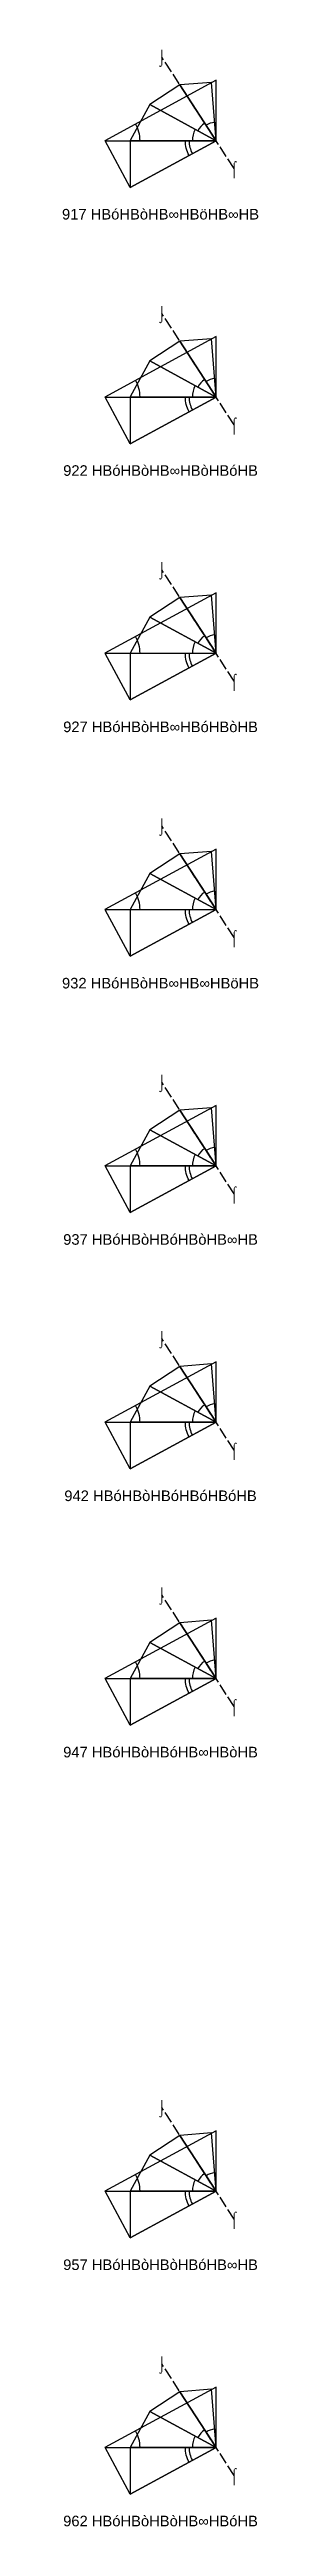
# Model space of a CAD drawing. Header units: millimetres. Extents: x 122552 to 1654769, y -10280102 to 62068.
# Drawn here: x 1103499 to 1123898, y -8133572 to -7876046 of the extents above; entities that cross this region are included whole.
import ezdxf
from ezdxf.enums import TextEntityAlignment as Align

# ---------------------------------------------------------------- set-up
doc = ezdxf.new("R2010")
doc.units = ezdxf.units.MM
doc.linetypes.add('ACAD_ISO02W100', pattern=[15, 12, -3])
for name, color, linetype in [('BASE', 170, 'Continuous'), ('HYPOTENUSE', 20, 'Continuous'), ('PERPENDICULAR', 90, 'Continuous'), ('Standard', 7, 'Continuous')]:
    doc.layers.add(name, color=color, linetype=linetype)
doc.styles.add('Arial', font='arial_0.ttf')

msp = doc.modelspace()

# ---------------------------------------------------------------- texts
at = {"style": 'Arial'}
for s, p in [('⌡', (1113844, -7876828)), ('⌠', (1121381, -7888423)), ('917 HBóHBòHB∞HBöHB∞HB', (1113703, -7893168)), ('⌡', (1113844, -7903476)), ('⌠', (1121381, -7915072)), ('922 HBóHBòHB∞HBòHBóHB', (1113703, -7919817)), ('⌡', (1113844, -7930125)), ('⌠', (1121381, -7941720)), ('927 HBóHBòHB∞HBóHBòHB', (1113703, -7946466)), ('⌡', (1113844, -7956774)), ('⌠', (1121381, -7968369)), ('932 HBóHBòHB∞HB∞HBöHB', (1113703, -7973114)), ('⌡', (1113844, -7983422)), ('⌠', (1121381, -7995018)), ('937 HBóHBòHBóHBòHB∞HB', (1113703, -7999763)), ('⌡', (1113844, -8010071)), ('⌠', (1121381, -8021666)), ('942 HBóHBòHBóHBóHBóHB', (1113703, -8026412)), ('⌡', (1113844, -8036720)), ('⌠', (1121381, -8048315)), ('947 HBóHBòHBóHB∞HBòHB', (1113703, -8053060)), ('⌡', (1113844, -8090017)), ('⌠', (1121381, -8101612)), ('957 HBóHBòHBòHBóHB∞HB', (1113703, -8106358)), ('⌡', (1113844, -8116666)), ('⌠', (1121381, -8128261)), ('962 HBóHBòHBòHB∞HBóHB', (1113703, -8133006))]:
    msp.add_text(s, height=1100, dxfattribs=at).set_placement(p, align=Align.MIDDLE_CENTER)

# ---------------------------------------------------------------- blocks, each defined once
blk = doc.blocks.new('fundamental_block_GT')
at = {"color": 4}
blk.add_arc((0, -2), 277, 359.9799, 28.4254, dxfattribs=at)
at = {"layer": 'BASE'}
blk.add_line((0, 0), (879, -7), dxfattribs=at)
at = {"layer": 'HYPOTENUSE'}
blk.add_line((883, 469), (0, 0), dxfattribs=at)
at = {"layer": 'PERPENDICULAR'}
blk.add_line((879, -7), (883, 469), dxfattribs=at)

# ---------------------------------------------------------------- linework, layer by layer
at = {"linetype": 'ACAD_ISO02W100', "ltscale": 100}
for p, q in [((1121381, -7888423), (1113844, -7876828)), ((1121381, -7915072), (1113844, -7903476)), ((1121381, -7941720), (1113844, -7930125)), ((1121381, -7968369), (1113844, -7956774)), ((1121381, -7995018), (1113844, -7983422)), ((1121381, -8021666), (1113844, -8010071)), ((1121381, -8048315), (1113844, -8036720)), ((1121381, -8101612), (1113844, -8090017)), ((1121381, -8128261), (1113844, -8116666))]:
    msp.add_line(p, q, dxfattribs=at)

# ---------------------------------------------------------------- block references
for p, xscale, yscale, zscale, rotation in [((1119497, -7885524), 7.867265571233637, 7.867265571233637, 7.867265571233637, 123.5116672382125), ((1119497, -7885524), 6.914651890687836, 6.914651890687836, 6.914651890687836, 95.02333447641388), ((1119497, -7885524), -11.58735412275403, 11.58735412275403, 11.58735412275403, 27.99999999999958), ((1119497, -7885524), 8.951118371073443, 8.951118371073443, 8.951118371073443, 151.9999999999985), ((1119497, -7885524), 10.184290763736, 10.184290763736, 10.184290763736, 180.4883327617911), ((1119497, -7912173), -11.58735412275403, 11.58735412275403, 11.58735412275403, 27.99999999999958), ((1119497, -7912173), 8.951118371073443, 8.951118371073443, 8.951118371073443, 151.9999999999985), ((1119497, -7912173), 7.867265571233637, 7.867265571233637, 7.867265571233637, 123.5116672382125), ((1119497, -7912173), 6.914651890687836, 6.914651890687836, 6.914651890687836, 95.02333447641388), ((1119497, -7912173), 10.184290763736, 10.184290763736, 10.184290763736, 180.4883327617911), ((1119497, -7938821), -11.58735412275403, 11.58735412275403, 11.58735412275403, 27.99999999999958), ((1119497, -7938821), 7.867265571233637, 7.867265571233637, 7.867265571233637, 123.5116672382125), ((1119497, -7938821), 6.914651890687836, 6.914651890687836, 6.914651890687836, 95.02333447641388), ((1119497, -7938821), 8.951118371073443, 8.951118371073443, 8.951118371073443, 151.9999999999985), ((1119497, -7938821), 10.184290763736, 10.184290763736, 10.184290763736, 180.4883327617911), ((1119497, -7965470), 7.867265571233637, 7.867265571233637, 7.867265571233637, 123.5116672382125), ((1119497, -7965470), 6.914651890687836, 6.914651890687836, 6.914651890687836, 95.02333447641388), ((1119497, -7965470), -11.58735412275403, 11.58735412275403, 11.58735412275403, 27.99999999999958), ((1119497, -7965470), 8.951118371073443, 8.951118371073443, 8.951118371073443, 151.9999999999985), ((1119497, -7965470), 10.184290763736, 10.184290763736, 10.184290763736, 180.4883327617911), ((1119497, -7992119), -11.58735412275403, 11.58735412275403, 11.58735412275403, 27.99999999999958), ((1119497, -7992119), 8.951118371073562, 8.951118371073562, 8.951118371073562, 151.9999999999985), ((1119497, -7992119), 7.867265571233751, 7.867265571233751, 7.867265571233751, 123.511667238211), ((1119497, -7992119), 6.914651890687708, 6.914651890687708, 6.914651890687708, 95.02333447641226), ((1119497, -7992119), 10.184290763736, 10.184290763736, 10.184290763736, 180.4883327617911), ((1119497, -8018767), -11.58735412275403, 11.58735412275403, 11.58735412275403, 27.99999999999958), ((1119497, -8018767), 7.867265571233751, 7.867265571233751, 7.867265571233751, 123.511667238211), ((1119497, -8018767), 6.914651890687708, 6.914651890687708, 6.914651890687708, 95.02333447641226), ((1119497, -8018767), 8.951118371073562, 8.951118371073562, 8.951118371073562, 151.9999999999985), ((1119497, -8018767), 10.184290763736, 10.184290763736, 10.184290763736, 180.4883327617911), ((1119497, -8045416), 7.867265571233751, 7.867265571233751, 7.867265571233751, 123.511667238211), ((1119497, -8045416), 6.914651890687708, 6.914651890687708, 6.914651890687708, 95.02333447641226), ((1119497, -8045416), -11.58735412275403, 11.58735412275403, 11.58735412275403, 27.99999999999958), ((1119497, -8045416), 8.951118371073562, 8.951118371073562, 8.951118371073562, 151.9999999999985), ((1119497, -8045416), 10.184290763736, 10.184290763736, 10.184290763736, 180.4883327617911), ((1119497, -8098713), -11.58735412275403, 11.58735412275403, 11.58735412275403, 27.99999999999958), ((1119497, -8098713), 7.867265571233751, 7.867265571233751, 7.867265571233751, 123.511667238211), ((1119497, -8098713), 6.914651890687708, 6.914651890687708, 6.914651890687708, 95.02333447641226), ((1119497, -8098713), 8.951118371073562, 8.951118371073562, 8.951118371073562, 151.9999999999985), ((1119497, -8098713), 10.184290763736, 10.184290763736, 10.184290763736, 180.4883327617911), ((1119497, -8125362), 7.867265571233751, 7.867265571233751, 7.867265571233751, 123.511667238211), ((1119497, -8125362), 6.914651890687708, 6.914651890687708, 6.914651890687708, 95.02333447641226), ((1119497, -8125362), -11.58735412275403, 11.58735412275403, 11.58735412275403, 27.99999999999958), ((1119497, -8125362), 8.951118371073562, 8.951118371073562, 8.951118371073562, 151.9999999999985), ((1119497, -8125362), 10.184290763736, 10.184290763736, 10.184290763736, 180.4883327617911)]:
    msp.add_blockref('fundamental_block_GT', p, dxfattribs=dict(xscale=xscale, yscale=yscale, zscale=zscale, rotation=rotation))
at = {"layer": 'Standard', "xscale": 13.18371388650824, "yscale": 13.18371388650824, "zscale": 13.18371388650824, "rotation": 0.4883327617913192}
for p in [(1107909, -7885524), (1107909, -7912173), (1107909, -7938821), (1107909, -7965470), (1107909, -7992119), (1107909, -8018767), (1107909, -8045416), (1107909, -8098713), (1107909, -8125362)]:
    msp.add_blockref('fundamental_block_GT', p, dxfattribs=at)

msp.set_redraw_order([(e.dxf.handle, doc.entitydb.next_handle()) for e in msp.query("TEXT MTEXT ATTDEF DIMENSION ARC_DIMENSION")])  # texts and dimensions are drawn at this point

doc.saveas('drawing.dxf')
